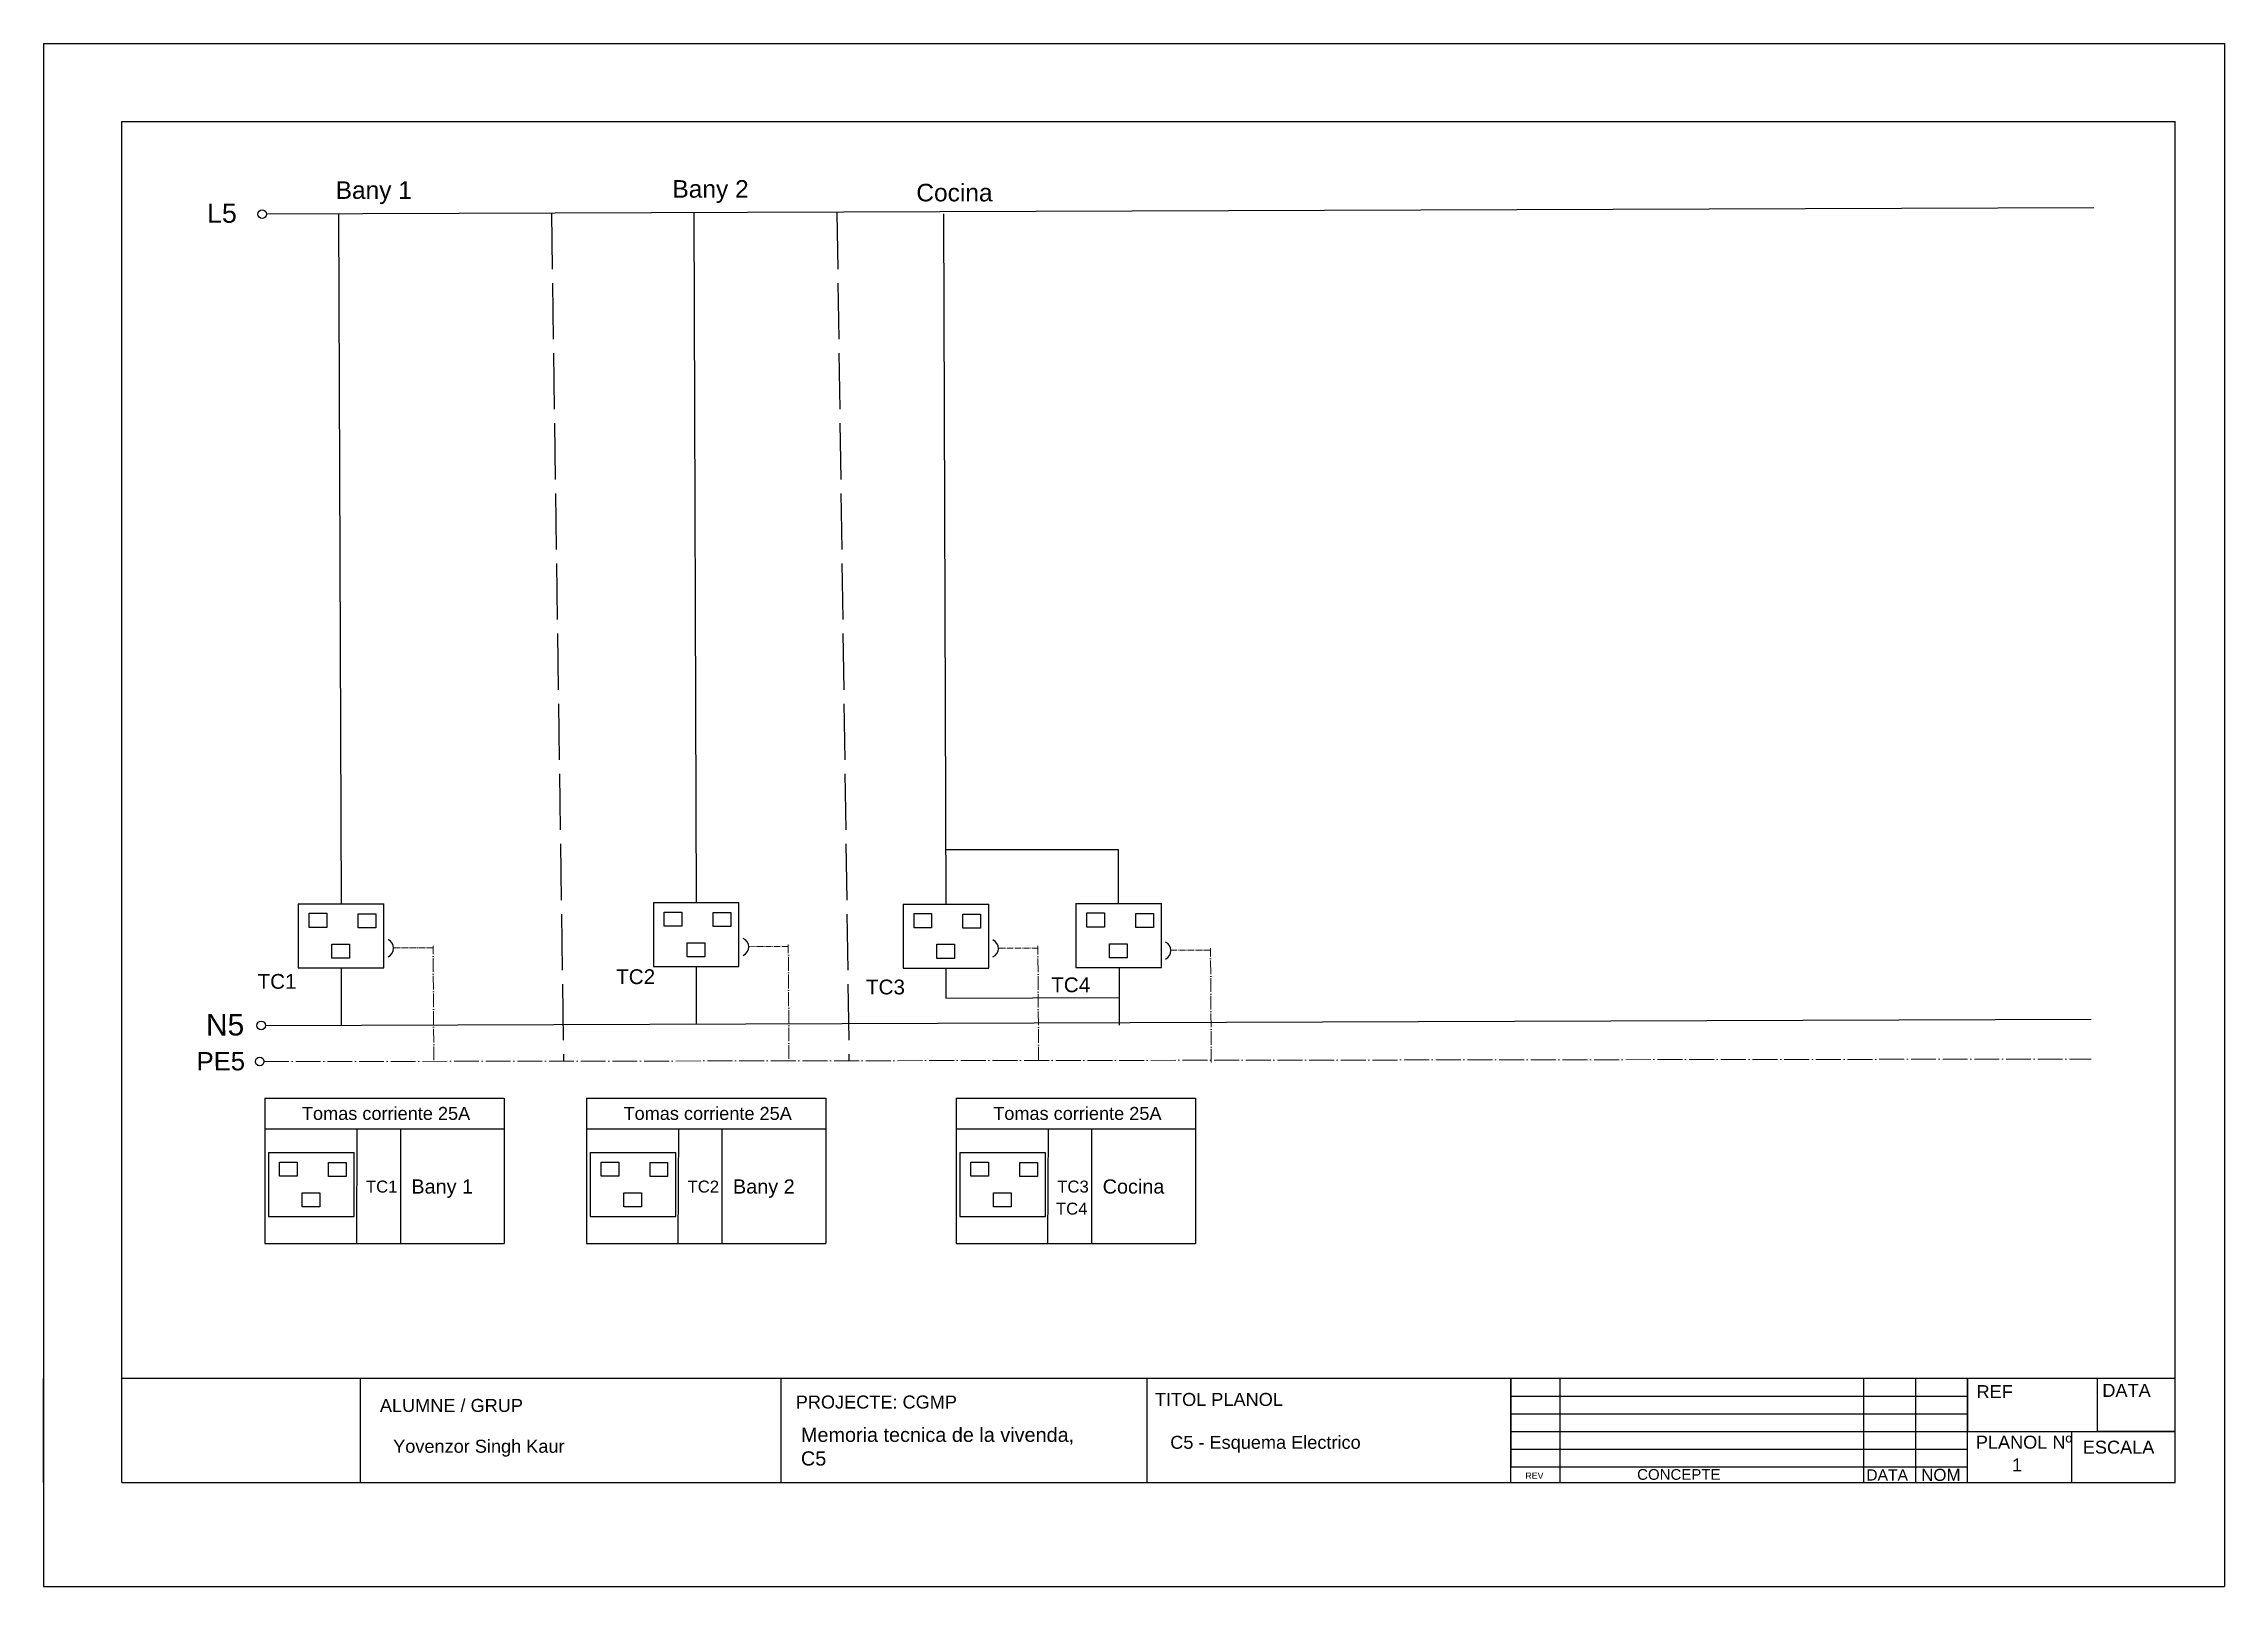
# Model space of a CAD drawing. Header units: millimetres. Extents: x 2377 to 4712, y -254 to 3188.
# Drawn here: x 2377.3 to 2797.3, y -253.6 to 43.4 of the extents above; entities that cross this region are included whole.
import ezdxf

# ---------------------------------------------------------------- set-up
doc = ezdxf.new("R2010")
doc.units = ezdxf.units.MM
doc.linetypes.add('ACAD_ISO02W100', pattern=[15, 12, -3])
doc.linetypes.add('ACAD_ISO04W100', pattern=[30, 24, -3, 0, -3])
doc.layers.add('Neutro', color=7, linetype='Continuous', true_color=0x2776bb)
doc.layers.add('Tierra', color=7, linetype='Continuous', true_color=0x58ba48)
doc.styles.get("Standard").update_dxf_attribs({"font": 'arial.ttf'})

msp = doc.modelspace()

# ---------------------------------------------------------------- texts
at = {"transparency": 33554687, "attachment_point": 1}
for s, width, gutter_width, heights, insert, char_height in [('Bany 1', 84.2878, 16.88, [0], (2433.56, 16.86), 3.377), ('Bany 2', 84.2878, 16.88, [0], (2498.42, 17.09), 3.377), ('Cocina', 84.2878, 16.88, [0], (2545.39, 16.38), 3.377), ('TC1', 51.0022, 14.23, [0], (2418.52, -135.74), 2.846), ('TC2', 51.0022, 14.23, [0], (2487.58, -134.83), 2.846), ('TC3', 51.0022, 14.23, [0], (2535.69, -136.82), 2.846), ('TC4', 51.0022, 14.23, [0], (2571.37, -136.4), 2.846), ('Tomas corriente 25A', 62.5304, 12.5, [0], (2427.06, -161.33), 2.5), ('Tomas corriente 25A', 62.5304, 12.5, [0], (2489, -161.33), 2.5), ('Tomas corriente 25A', 62.5304, 12.5, [0], (2560.2, -161.33), 2.5), ('TC1', 41.2747, 11.51, [0], (2439.39, -175.51), 2.303), ('Bany 1', 68.2119, 13.66, [0], (2448.14, -175.28), 2.733), ('TC2', 41.2747, 11.51, [0], (2501.33, -175.51), 2.303), ('Bany 2', 68.2119, 13.66, [0], (2510.08, -175.28), 2.733), ('\\pxt2;TC3', 41.2747, 11.51, [0], (2572.53, -175.51), 2.303), ('Cocina', 68.2119, 13.66, [0], (2581.28, -175.28), 2.733), ('\\pxt2;TC4', 41.2747, 11.51, [0], (2572.28, -179.76), 2.303), ('ALUMNE / GRUP', 48.2644, 12.5, [0], (2442.08, -217.55), 2.5), ('PROJECTE: CGMP', 37.0564, 12.5, [0], (2522.17, -216.89), 2.5), ('TITOL PLANOL', 34.1105, 12.5, [0], (2591.34, -216.39), 2.5), ('REF', 14.591, 12.5, [0], (2749.58, -214.89), 2.5), ('DATA', 13.3924, 12.5, [0], (2773.81, -214.65), 2.5), ('C5 - Esquema Electrico', 63.5407, 12.5, [0], (2594.29, -224.65), 2.5), ('PLANOL Nº', 23.5912, 12.5, [4.44], (2749.44, -224.62), 2.5), ('ESCALA', 18.9792, 12.5, [0], (2770.05, -225.58), 2.5), ('NOM', 9.2865, 11.66, [0], (2738.91, -231), 2.331), ('1', 63.5407, 12.5, [0], (2756.41, -229), 2.5), ('REV', 3.8206, 6.05, [0], (2662.7, -231.71), 1.209), ('CONCEPTE', 3.309, 10.34, [0], (2684.22, -231.05), 2.068), ('DATA', 8.5845, 10.78, [0], (2728.35, -231.1), 2.155)]:
    msp.add_mtext_dynamic_manual_height_columns(s, width=width, gutter_width=gutter_width, heights=heights, dxfattribs=dict(at, insert=insert, char_height=char_height))
at = {"ltscale": 5, "transparency": 33554687, "insert": (2408.79, 12.56), "char_height": 3.689, "attachment_point": 1, "rotation": 0.199}
msp.add_mtext_dynamic_manual_height_columns('L5', width=22.6485, gutter_width=18.45, heights=[0], dxfattribs=at)
at = {"transparency": 33554687, "attachment_point": 1}
for s, insert, char_height, width in [('Yovenzor Singh Kaur\\P', (2444.64, -225.41), 2.5, 34.6944), ('Memoria tecnica de la vivenda,\\PC5', (2523.17, -223.08), 2.7327, 53.673)]:
    msp.add_mtext(s, dxfattribs=dict(at, insert=insert, char_height=char_height, width=width))
at = {"layer": 'Neutro', "ltscale": 5, "transparency": 33554687, "insert": (2408.58, -143.47), "char_height": 4.123, "attachment_point": 1, "rotation": 0.199}
msp.add_mtext_dynamic_manual_height_columns('N5', width=25.3099, gutter_width=20.61, heights=[4.26], dxfattribs=at)
at = {"layer": 'Tierra', "ltscale": 5, "transparency": 33554687, "insert": (2406.78, -150.78), "char_height": 3.53, "attachment_point": 1, "rotation": 0.199}
msp.add_mtext_dynamic_manual_height_columns('PE5', width=21.6717, gutter_width=17.65, heights=[3.65], dxfattribs=at)

# ---------------------------------------------------------------- linework, layer by layer
at = {"transparency": 33554687}
for p, q in [((2377.31, 43.37), (2797.31, 43.37)), ((2377.31, 43.37), (2377.31, -253.63)), ((2797.31, 43.37), (2797.31, -253.63)), ((2797.31, 43.37), (2797.31, 28.37)), ((2392.36, -233.63), (2392.36, 28.37)), ((2392.36, 28.37), (2787.85, 28.37)), ((2787.85, -233.63), (2787.85, 28.37)), ((2420.32, 10.58), (2772.16, 11.82)), ((2434.13, 10.63), (2434.6, -122.22)), ((2502.53, 10.87), (2503, -121.98)), ((2550.62, 10.58), (2551.08, -122.27)), ((2584.36, -111.86), (2551.05, -111.86)), ((2584.36, -122.15), (2584.36, -111.86)), ((2426.35, -122.22), (2426.35, -134.55)), ((2426.35, -122.22), (2442.84, -122.22)), ((2428.46, -124.06), (2431.85, -124.06)), ((2428.46, -126.78), (2428.46, -124.06)), ((2431.85, -124.06), (2431.85, -126.78)), ((2437.89, -124.15), (2441.28, -124.15)), ((2437.89, -126.86), (2437.89, -124.15)), ((2441.28, -124.15), (2441.28, -126.86)), ((2442.84, -134.55), (2442.84, -122.22)), ((2494.75, -121.98), (2494.75, -134.31)), ((2494.75, -121.98), (2511.24, -121.98)), ((2496.86, -123.82), (2500.25, -123.82)), ((2496.86, -126.54), (2496.86, -123.82)), ((2500.25, -123.82), (2500.25, -126.54)), ((2506.29, -123.91), (2509.68, -123.91)), ((2506.29, -126.62), (2506.29, -123.91)), ((2509.68, -123.91), (2509.68, -126.62)), ((2511.24, -134.31), (2511.24, -121.98)), ((2542.84, -122.27), (2542.84, -134.59)), ((2542.84, -122.27), (2559.33, -122.27)), ((2544.95, -124.11), (2548.34, -124.11)), ((2544.95, -126.83), (2544.95, -124.11)), ((2548.34, -124.11), (2548.34, -126.83)), ((2554.38, -124.19), (2557.76, -124.19)), ((2554.38, -126.91), (2554.38, -124.19)), ((2557.76, -124.19), (2557.76, -126.91)), ((2559.33, -134.59), (2559.33, -122.27)), ((2576.12, -122.15), (2576.12, -134.48)), ((2576.12, -122.15), (2592.61, -122.15)), ((2578.23, -123.99), (2581.62, -123.99)), ((2578.23, -126.71), (2578.23, -123.99)), ((2581.62, -123.99), (2581.62, -126.71)), ((2587.66, -124.08), (2591.04, -124.08)), ((2587.66, -126.79), (2587.66, -124.08)), ((2591.04, -124.08), (2591.04, -126.79)), ((2592.61, -134.48), (2592.61, -122.15)), ((2431.85, -126.78), (2428.46, -126.78)), ((2432.85, -129.97), (2436.24, -129.97)), ((2432.85, -132.69), (2432.85, -129.97)), ((2436.24, -129.97), (2436.24, -132.69)), ((2441.28, -126.86), (2437.89, -126.86)), ((2500.25, -126.54), (2496.86, -126.54)), ((2501.25, -129.73), (2504.64, -129.73)), ((2501.25, -132.45), (2501.25, -129.73)), ((2504.64, -129.73), (2504.64, -132.45)), ((2509.68, -126.62), (2506.29, -126.62)), ((2548.34, -126.83), (2544.95, -126.83)), ((2549.34, -130.02), (2552.73, -130.02)), ((2549.34, -132.74), (2549.34, -130.02)), ((2552.73, -130.02), (2552.73, -132.74)), ((2557.76, -126.91), (2554.38, -126.91)), ((2581.62, -126.71), (2578.23, -126.71)), ((2582.62, -129.9), (2586.01, -129.9)), ((2582.62, -132.62), (2582.62, -129.9)), ((2586.01, -129.9), (2586.01, -132.62)), ((2591.04, -126.79), (2587.66, -126.79)), ((2436.24, -132.69), (2432.85, -132.69)), ((2494.75, -134.31), (2511.24, -134.31)), ((2504.64, -132.45), (2501.25, -132.45)), ((2552.73, -132.74), (2549.34, -132.74)), ((2586.01, -132.62), (2582.62, -132.62)), ((2426.35, -134.55), (2442.84, -134.55)), ((2542.84, -134.59), (2559.33, -134.59)), ((2576.12, -134.48), (2592.61, -134.48)), ((2419.92, -159.63), (2466.01, -159.63)), ((2419.92, -159.63), (2419.92, -165.53)), ((2466.01, -159.63), (2466.01, -165.53)), ((2481.86, -159.63), (2527.95, -159.63)), ((2481.86, -159.63), (2481.86, -165.53)), ((2527.95, -159.63), (2527.95, -165.53)), ((2553.06, -159.63), (2599.14, -159.63)), ((2553.06, -159.63), (2553.06, -165.53)), ((2599.14, -159.63), (2599.14, -165.53)), ((2419.92, -165.53), (2419.92, -187.61)), ((2419.92, -165.53), (2466.01, -165.53)), ((2437.61, -187.61), (2437.71, -165.53)), ((2446.02, -165.53), (2446.02, -187.61)), ((2466.01, -165.53), (2466.01, -187.61)), ((2481.86, -165.53), (2481.86, -187.61)), ((2481.86, -165.53), (2527.95, -165.53)), ((2499.55, -187.61), (2499.65, -165.53)), ((2507.96, -165.53), (2507.96, -187.61)), ((2527.95, -165.53), (2527.95, -187.61)), ((2553.06, -165.53), (2553.06, -187.61)), ((2553.06, -165.53), (2599.14, -165.53)), ((2570.75, -187.61), (2570.85, -165.53)), ((2579.16, -165.53), (2579.16, -187.61)), ((2599.14, -165.53), (2599.14, -187.61)), ((2420.64, -170.11), (2420.64, -182.44)), ((2420.64, -170.11), (2437.13, -170.11)), ((2422.75, -171.95), (2426.14, -171.95)), ((2422.75, -174.67), (2422.75, -171.95)), ((2426.14, -171.95), (2426.14, -174.67)), ((2432.18, -172.04), (2435.56, -172.04)), ((2432.18, -174.75), (2432.18, -172.04)), ((2435.56, -172.04), (2435.56, -174.75)), ((2437.13, -182.44), (2437.13, -170.11)), ((2482.58, -170.11), (2482.58, -182.44)), ((2482.58, -170.11), (2499.07, -170.11)), ((2484.69, -171.95), (2488.08, -171.95)), ((2484.69, -174.67), (2484.69, -171.95)), ((2488.08, -171.95), (2488.08, -174.67)), ((2494.12, -172.04), (2497.5, -172.04)), ((2494.12, -174.75), (2494.12, -172.04)), ((2497.5, -172.04), (2497.5, -174.75)), ((2499.07, -182.44), (2499.07, -170.11)), ((2553.78, -170.11), (2553.78, -182.44)), ((2553.78, -170.11), (2570.27, -170.11)), ((2555.89, -171.95), (2559.27, -171.95)), ((2555.89, -174.67), (2555.89, -171.95)), ((2559.27, -171.95), (2559.27, -174.67)), ((2565.31, -172.04), (2568.7, -172.04)), ((2565.31, -174.75), (2565.31, -172.04)), ((2568.7, -172.04), (2568.7, -174.75)), ((2570.27, -182.44), (2570.27, -170.11)), ((2426.14, -174.67), (2422.75, -174.67)), ((2435.56, -174.75), (2432.18, -174.75)), ((2488.08, -174.67), (2484.69, -174.67)), ((2497.5, -174.75), (2494.12, -174.75)), ((2559.27, -174.67), (2555.89, -174.67)), ((2568.7, -174.75), (2565.31, -174.75)), ((2427.14, -177.86), (2430.52, -177.86)), ((2427.14, -180.58), (2427.14, -177.86)), ((2430.52, -180.58), (2427.14, -180.58)), ((2430.52, -177.86), (2430.52, -180.58)), ((2489.08, -177.86), (2492.46, -177.86)), ((2489.08, -180.58), (2489.08, -177.86)), ((2492.46, -180.58), (2489.08, -180.58)), ((2492.46, -177.86), (2492.46, -180.58)), ((2560.28, -177.86), (2563.66, -177.86)), ((2560.28, -180.58), (2560.28, -177.86)), ((2563.66, -180.58), (2560.28, -180.58)), ((2563.66, -177.86), (2563.66, -180.58)), ((2420.64, -182.44), (2437.13, -182.44)), ((2482.58, -182.44), (2499.07, -182.44)), ((2553.78, -182.44), (2570.27, -182.44)), ((2419.92, -187.61), (2466.01, -187.61)), ((2481.86, -187.61), (2527.95, -187.61)), ((2553.06, -187.61), (2599.14, -187.61)), ((2377.31, -233.63), (2377.31, -213.63)), ((2787.85, -213.63), (2392.36, -213.63)), ((2438.36, -233.63), (2438.36, -213.63)), ((2519.36, -233.63), (2519.36, -213.63)), ((2589.86, -233.63), (2589.86, -213.63)), ((2659.86, -233.63), (2659.86, -213.63)), ((2659.86, -213.63), (2659.86, -217.03)), ((2669.42, -233.63), (2669.42, -213.63)), ((2727.87, -233.63), (2727.87, -213.63)), ((2737.87, -233.63), (2737.87, -213.63)), ((2747.87, -233.63), (2747.87, -213.63)), ((2747.87, -213.63), (2747.87, -223.83)), ((2772.89, -223.83), (2772.89, -213.63)), ((2787.85, -233.63), (2787.85, -213.63)), ((2659.86, -217.03), (2747.87, -217.03)), ((2659.86, -217.03), (2659.86, -220.43)), ((2659.86, -220.43), (2747.87, -220.43)), ((2659.86, -220.43), (2659.86, -223.83)), ((2659.86, -223.83), (2747.87, -223.83)), ((2659.86, -223.83), (2659.86, -227.23)), ((2747.87, -223.83), (2787.85, -223.83)), ((2747.87, -223.83), (2767.86, -223.83)), ((2767.86, -223.83), (2767.86, -233.63)), ((2787.85, -223.83), (2772.89, -223.83)), ((2659.86, -227.23), (2659.86, -230.63)), ((2659.86, -227.23), (2747.87, -227.23)), ((2659.86, -230.63), (2747.87, -230.63)), ((2392.36, -233.63), (2438.36, -233.63)), ((2438.36, -233.63), (2519.36, -233.63)), ((2519.36, -233.63), (2589.86, -233.63)), ((2589.86, -233.63), (2659.86, -233.63)), ((2659.86, -233.63), (2669.42, -233.63)), ((2669.42, -233.63), (2727.87, -233.63)), ((2727.87, -233.63), (2737.87, -233.63)), ((2737.87, -233.63), (2747.87, -233.63)), ((2747.87, -233.63), (2767.86, -233.63)), ((2767.86, -233.63), (2787.85, -233.63)), ((2377.31, -253.63), (2797.31, -253.63))]:
    msp.add_line(p, q, dxfattribs=at)
at = {"linetype": 'ACAD_ISO02W100', "ltscale": 0.9, "transparency": 33554687}
for p, q in [((2475.11, 10.78), (2477.45, -152.52)), ((2530.09, 10.78), (2532.42, -152.44))]:
    msp.add_line(p, q, dxfattribs=at)
at = {"transparency": 33554687}
msp.add_circle((2419.42, 10.52), 0.83, dxfattribs=at)
at = {"layer": 'Neutro', "transparency": 33554687}
for p, q in [((2503, -134.31), (2503, -145.42)), ((2434.6, -134.55), (2434.6, -145.66)), ((2551.08, -134.59), (2551.08, -140.37)), ((2584.43, -134.48), (2584.47, -145.59)), ((2551.08, -140.37), (2584.45, -140.26)), ((2771.69, -144.48), (2420.06, -145.71))]:
    msp.add_line(p, q, dxfattribs=at)
msp.add_circle((2419.23, -145.63), 0.83, dxfattribs=at)
at = {"layer": 'Tierra', "linetype": 'ACAD_ISO04W100', "lineweight": 15, "ltscale": 0.11, "transparency": 33554687}
for p, q in [((2520.87, -152.1), (2520.73, -130.05)), ((2452.47, -152.34), (2452.32, -130.29)), ((2568.95, -152.39), (2568.81, -130.34)), ((2602.19, -152.79), (2602.05, -130.74))]:
    msp.add_line(p, q, dxfattribs=at)
at = {"layer": 'Tierra', "linetype": 'ACAD_ISO04W100', "lineweight": 15, "ltscale": 0.05, "transparency": 33554687}
for p, q in [((2452.33, -130.69), (2444.83, -130.72)), ((2520.73, -130.45), (2513.23, -130.48)), ((2568.81, -130.74), (2561.31, -130.77)), ((2602.05, -131.14), (2594.55, -131.17))]:
    msp.add_line(p, q, dxfattribs=at)
at = {"layer": 'Tierra', "color": 85, "linetype": 'ACAD_ISO04W100', "lineweight": 15, "ltscale": 0.2, "true_color": 0x58ba48, "transparency": 33554687}
msp.add_line((2419.76, -152.6), (2771.63, -152.11), dxfattribs=at)
at = {"layer": 'Tierra', "transparency": 33554687}
msp.add_circle((2418.93, -152.6), 0.83, dxfattribs=at)
for centre in [(2442.91, -130.77), (2511.31, -130.53), (2559.39, -130.82), (2592.63, -131.22)]:
    msp.add_arc(centre, 1.81, 294.9893, 65.0107, dxfattribs=at)

msp.set_redraw_order([(e.dxf.handle, doc.entitydb.next_handle()) for e in msp.query("TEXT MTEXT ATTDEF DIMENSION ARC_DIMENSION")])  # texts and dimensions are drawn at this point

doc.saveas('drawing.dxf')
